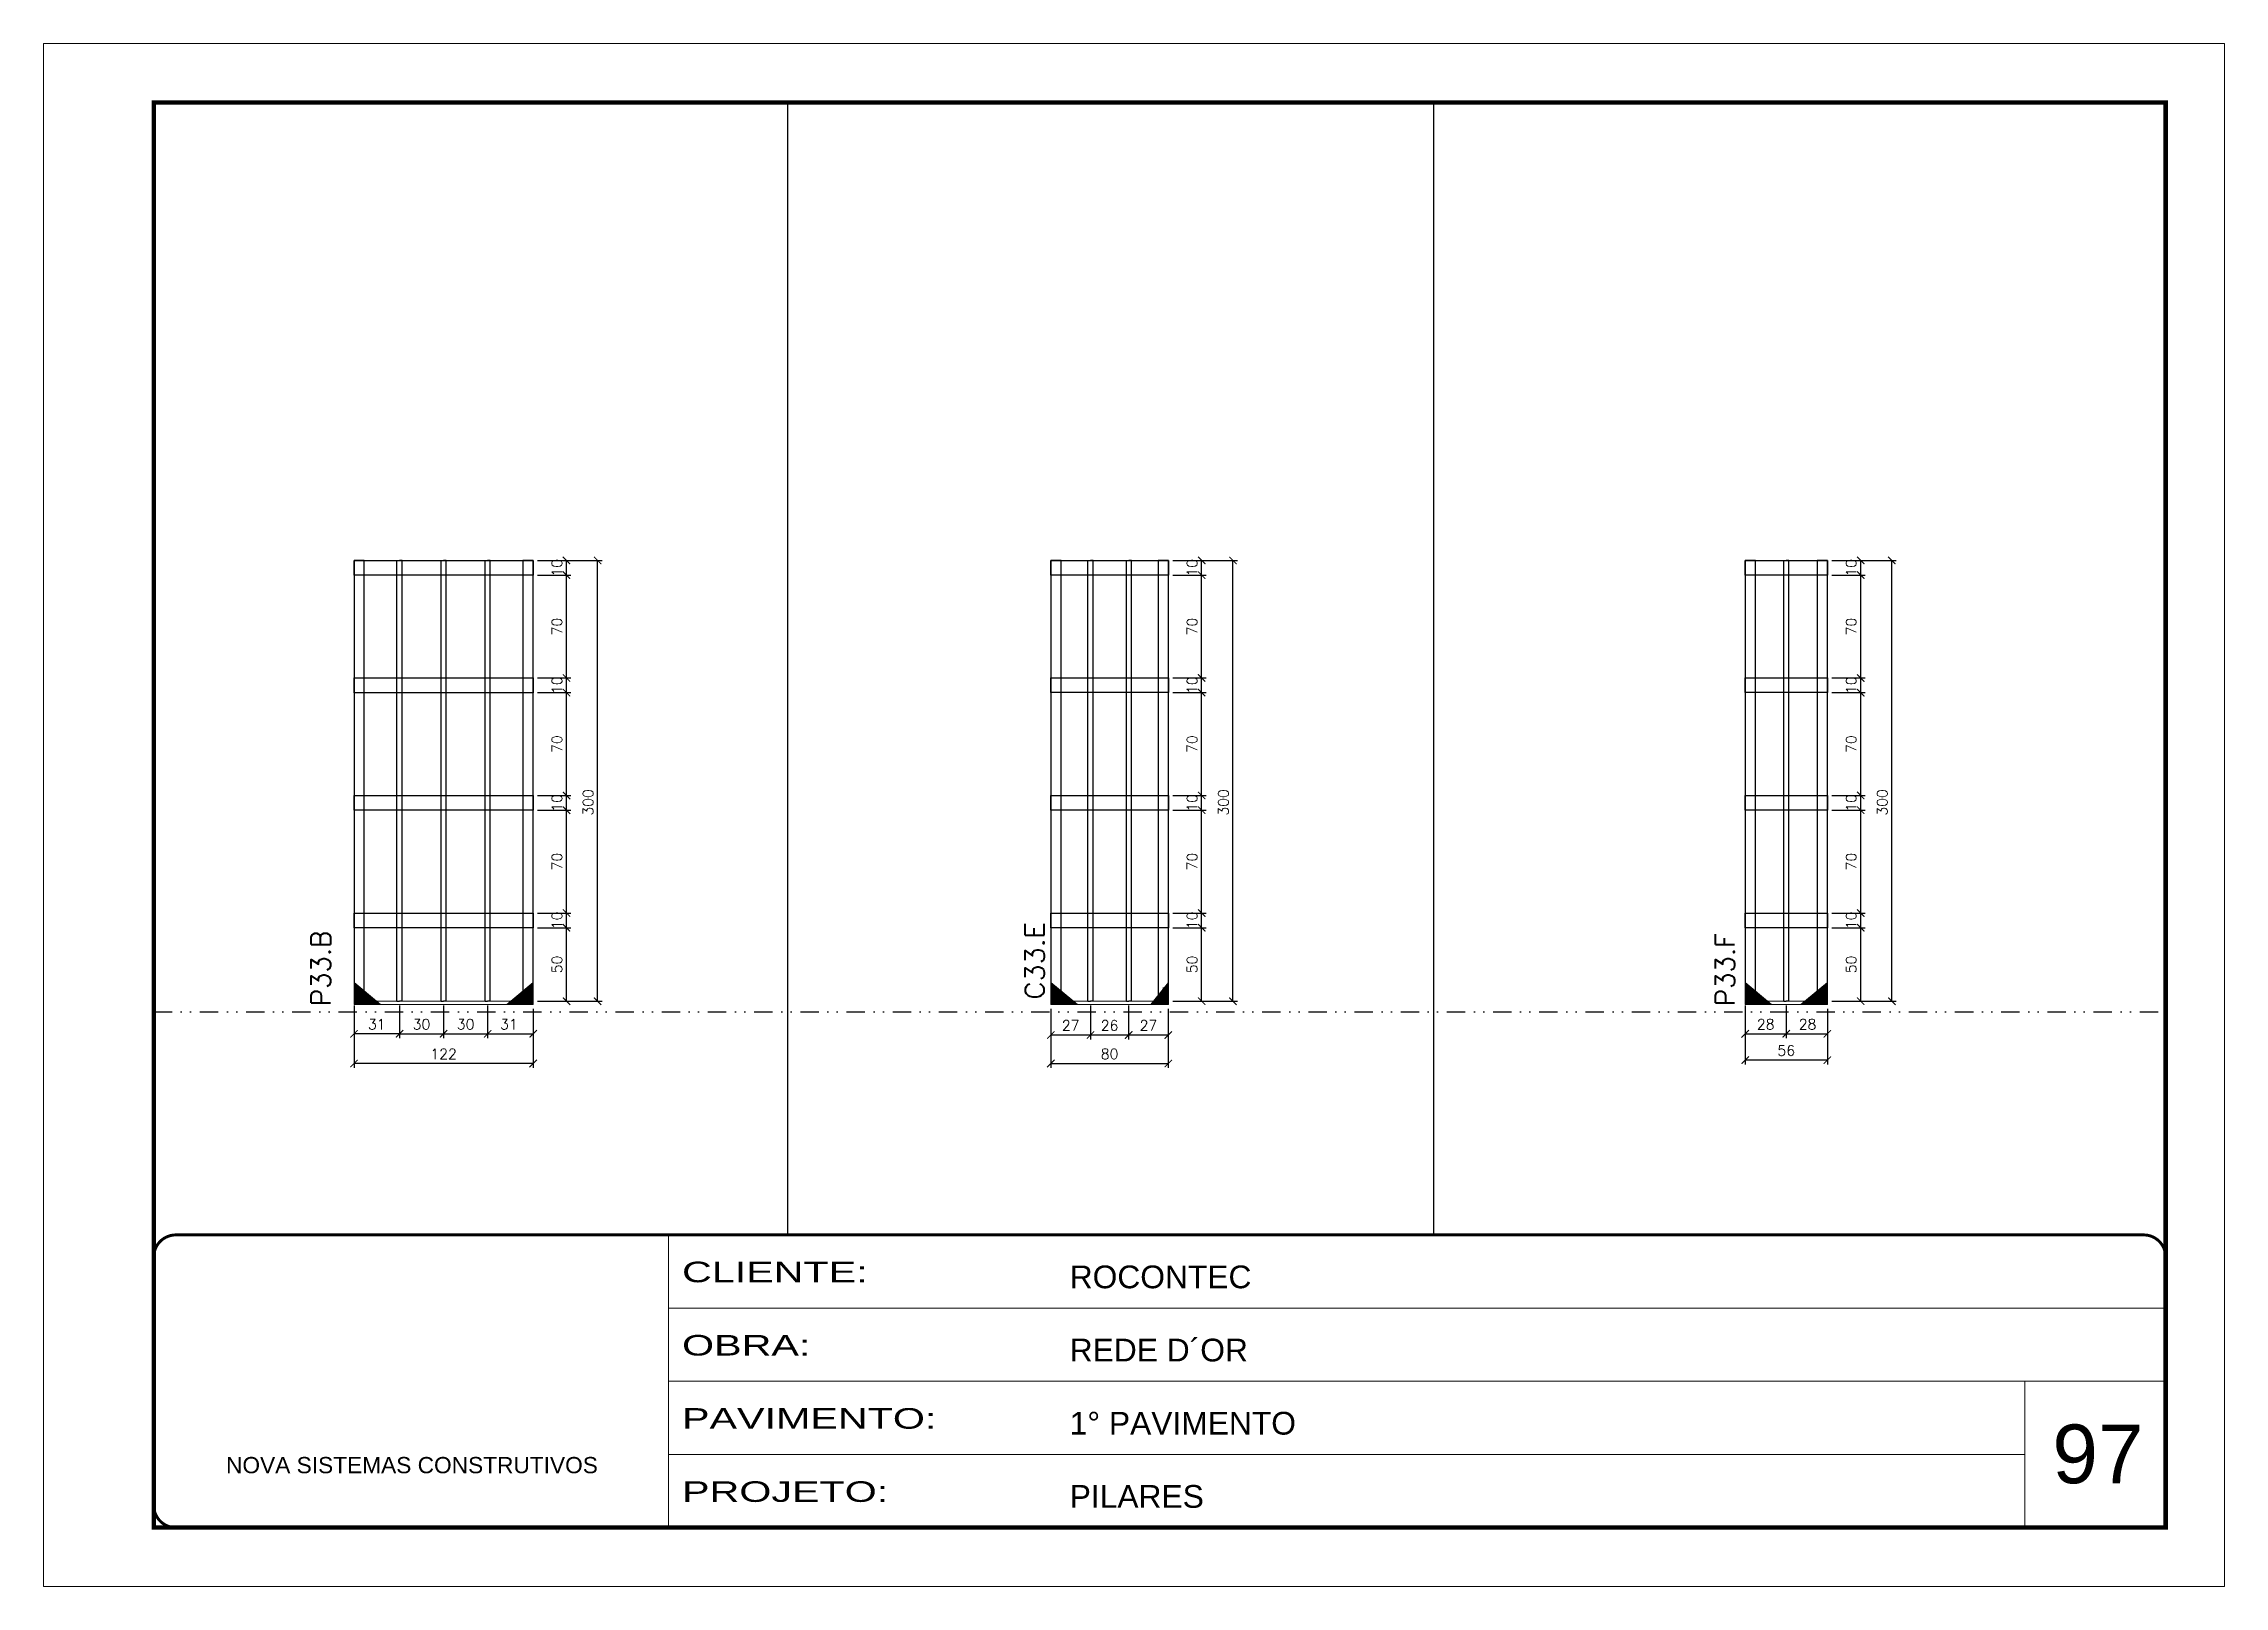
# Model space of a CAD drawing. Extents: x 2949 to 9203, y -16089 to 12527.
# Drawn here: x 2949 to 4434, y -16089 to -15039 of the extents above; entities that cross this region are included whole.
import ezdxf

# ---------------------------------------------------------------- set-up
doc = ezdxf.new("R2010")
doc.units = 0
for name, pattern in [('CONTINUO', [0]), ('DASHED', [0.75, 0.5, -0.25]), ('DIVIDE2', [0.625, 0.25, -0.125, 0, -0.125, 0, -0.125]), ('HIDDEN', [0.375, 0.25, -0.125])]:
    doc.linetypes.add(name, pattern=pattern)
for name, color, linetype, lineweight in [('CARIMBO', 255, 'Continuous', 9), ('Folhas', 255, 'Continuous', 9), ('Madeira', 126, 'Continuous', 18), ('Sarr 2.2x7', 40, 'Continuous', 9), ('SARRAFO DE PRESSAO', 251, 'DASHED', 9), ('Texto Seção', 7, 'Continuous', 15)]:
    doc.layers.add(name, color=color, linetype=linetype, lineweight=lineweight)
for name, color, linetype in [('COTA', 241, 'Continuous'), ('Nível', 160, 'Continuous'), ('SARR_2.2x10', 60, 'Continuous'), ('SARR_3.5x7', 81, 'Continuous'), ('SARR_7x7', 40, 'Continuous'), ('Texto Nível', 251, 'Continuous')]:
    doc.layers.add(name, color=color, linetype=linetype)
doc.styles.add('ARIAL', font='arial.ttf')
doc.styles.add('REGUA-120', font='ROMANS.shx', dxfattribs={"height": 15})
doc.styles.add('ROMANS', font='romans.shx')
doc.styles.add('Tecnologia', font='')
doc.styles.get('Tecnologia').set_extended_font_data('Forgotten Futurist')
doc.dimstyles.new('Cota Paínel', dxfattribs={"dimtxt": 7, "dimasz": 5, "dimexe": 3, "dimexo": 3, "dimgap": 3, "dimtad": 1, "dimdec": 1, "dimzin": 12, "dimdsep": 46, "dimtxsty": 'ROMANS', "dimblk": 'ARCHTICK', "dimcen": 0, "dimclrd": 4, "dimclre": 4, "dimclrt": 1, "dimadec": 1, "dimazin": 3, "dimtfac": 1, "dimtdec": 1, "dimtmove": 0, "dimatfit": 3, "dimldrblk": 'OBLIQUE', "dimfxl": 1, "dimtolj": 1, "dimtzin": 12, "dimarcsym": 0})

msp = doc.modelspace()

# ---------------------------------------------------------------- texts
at = {"layer": 'CARIMBO', "style": 'ARIAL'}
msp.add_text('97', height=40, dxfattribs=at).set_placement((4316.89, -16018.92))
at = {"layer": 'Texto Seção', "style": 'REGUA-120'}
for s, p in [('P33.B', (3144.29, -15694.1)), ('P33.F', (4100.51, -15694.1))]:
    msp.add_text(s, height=13, rotation=90, dxfattribs=at).set_placement(p)
at = {"layer": 'Texto Seção', "style": 'REGUA-120', "width": 1.05}
msp.add_text('C33.E', height=13, rotation=90, dxfattribs=at).set_placement((3630.46, -15689.69))

# ---------------------------------------------------------------- blocks, each defined once
blk = doc.blocks.new('9999999999')
at = {"color": 30, "linetype": 'CONTINUO'}
for p, q in [((98564.6, 34230.2), (98564.6, 34429.4)), ((98564.6, 34379.6), (99584, 34379.6)), ((98564.6, 34329.8), (99488, 34329.8)), ((99584, 34329.8), (99488, 34329.8)), ((99488, 34329.8), (99488, 34230.2)), ((98564.6, 34280), (99488, 34280))]:
    blk.add_line(p, q, dxfattribs=at)
at = {"color": 30, "linetype": 'CONTINUO', "const_width": 2}
blk.add_lwpolyline([(99584, 34230.2), (99584, 34414.4, 0.414214), (99569, 34429.4), (98229, 34429.4, 0.414214), (98214, 34414.4), (98214, 34245.2, 0.414214), (98229, 34230.2), (99584, 34230.2)], format="xyb", dxfattribs=at)
at = {"layer": 'Folhas'}
blk.add_lwpolyline([(98139, 34190.2), (99624, 34190.2), (99624, 35240.2), (98139, 35240.2)], close=True, dxfattribs=at)
at = {"layer": 'Folhas', "color": 30, "const_width": 3}
blk.add_lwpolyline([(98214, 34230.2), (99584, 34230.2), (99584, 35200.2), (98214, 35200.2)], close=True, dxfattribs=at)
at = {"color": 7, "linetype": 'Continuous', "ltscale": 5, "style": 'ARIAL'}
for s, height, p in [('ROCONTEC', 15.48, (98837.7, 34393.1)), ('REDE D´OR', 15.48, (98837.7, 34343.3)), ('1° PAVIMENTO', 15.483, (98837.7, 34293.5)), ('NOVA SISTEMAS CONSTRUTIVOS', 11.059, (98263.2, 34267.2)), ('PILARES', 15.48, (98837.7, 34243.7))]:
    blk.add_text(s, height=height, dxfattribs=at).set_placement(p)
at = {"layer": 'Folhas', "color": 7, "style": 'Tecnologia', "width": 1.5}
for s, p in [('CLIENTE:', (98573.7, 34397.2)), ('OBRA:', (98573.7, 34347.3)), ('PAVIMENTO:', (98573.7, 34297.5)), ('PROJETO:', (98573.7, 34247.7))]:
    blk.add_text(s, height=14, dxfattribs=at).set_placement(p)
blk = doc.blocks.new('_ArchTick')
at = {"color": 0, "linetype": 'ByBlock', "const_width": 0.15}
blk.add_lwpolyline([(-0.5, -0.5), (0.5, 0.5)], dxfattribs=at)
blk = doc.blocks.new('*D3384')
at = {"layer": 'COTA', "color": 4, "lineweight": -2, "transparency": 16777216}
for p, q in [((3160.4, -15709), (3160.4, -15736.2)), ((3282.4, -15709), (3282.4, -15736.2)), ((3282.4, -15733.2), (3160.4, -15733.2))]:
    blk.add_line(p, q, dxfattribs=at)
at = {"layer": 'Defpoints', "color": 0, "transparency": 16777216}
for p in [(3160.4, -15706), (3282.4, -15706), (3160.4, -15733.2)]:
    blk.add_point(p, dxfattribs=at)
at = {"layer": 'COTA', "color": 4, "lineweight": -2, "transparency": 16777216, "xscale": 5, "yscale": 5, "zscale": 5, "rotation": 180}
blk.add_blockref('_ArchTick', (3160.4, -15733.2), dxfattribs=at)
at = {"layer": 'COTA', "color": 4, "lineweight": -2, "transparency": 16777216, "xscale": 5, "yscale": 5, "zscale": 5}
blk.add_blockref('_ArchTick', (3282.4, -15733.2), dxfattribs=at)
at = {"layer": 'COTA', "color": 1, "transparency": 16777216, "insert": (3221.4, -15726.7), "char_height": 7, "attachment_point": 5, "style": 'ROMANS'}
blk.add_mtext('\\A1;122', dxfattribs=at)
blk = doc.blocks.new('_Oblique')
at = {"color": 0, "linetype": 'ByBlock', "lineweight": -2}
blk.add_line((-0.5, -0.5), (0.5, 0.5), dxfattribs=at)
blk = doc.blocks.new('*D3385')
at = {"layer": 'COTA', "color": 4, "lineweight": -2, "transparency": 16777216}
for p, q in [((3160.4, -15693.8), (3160.4, -15716)), ((3191.4, -15693.8), (3191.4, -15716)), ((3191.4, -15713), (3160.4, -15713))]:
    blk.add_line(p, q, dxfattribs=at)
at = {"layer": 'Defpoints', "color": 0, "transparency": 16777216}
for p in [(3160.4, -15690.8), (3191.4, -15690.8), (3160.4, -15713)]:
    blk.add_point(p, dxfattribs=at)
at = {"layer": 'COTA', "color": 4, "lineweight": -2, "transparency": 16777216, "xscale": 5, "yscale": 5, "zscale": 5, "rotation": 180}
blk.add_blockref('_ArchTick', (3160.4, -15713), dxfattribs=at)
at = {"layer": 'COTA', "color": 4, "lineweight": -2, "transparency": 16777216, "xscale": 5, "yscale": 5, "zscale": 5}
blk.add_blockref('_ArchTick', (3191.4, -15713), dxfattribs=at)
at = {"layer": 'COTA', "color": 1, "transparency": 16777216, "insert": (3175.9, -15706.5), "char_height": 7, "attachment_point": 5, "style": 'ROMANS'}
blk.add_mtext('\\A1;31', dxfattribs=at)
blk = doc.blocks.new('*D3386')
at = {"layer": 'COTA', "color": 4, "lineweight": -2, "transparency": 16777216}
for p, q in [((3251.4, -15693.8), (3251.4, -15716)), ((3282.4, -15696), (3282.4, -15716)), ((3251.4, -15713), (3282.4, -15713))]:
    blk.add_line(p, q, dxfattribs=at)
at = {"layer": 'Defpoints', "color": 0, "transparency": 16777216}
for p in [(3251.4, -15690.8), (3282.4, -15693), (3282.4, -15713)]:
    blk.add_point(p, dxfattribs=at)
at = {"layer": 'COTA', "color": 4, "lineweight": -2, "transparency": 16777216, "xscale": 5, "yscale": 5, "zscale": 5, "rotation": 180}
blk.add_blockref('_ArchTick', (3251.4, -15713), dxfattribs=at)
at = {"layer": 'COTA', "color": 4, "lineweight": -2, "transparency": 16777216, "xscale": 5, "yscale": 5, "zscale": 5}
blk.add_blockref('_ArchTick', (3282.4, -15713), dxfattribs=at)
at = {"layer": 'COTA', "color": 1, "transparency": 16777216, "insert": (3265.9, -15706.5), "char_height": 7, "attachment_point": 5, "style": 'ROMANS'}
blk.add_mtext('\\A1;31', dxfattribs=at)
blk = doc.blocks.new('*D3387')
at = {"layer": 'COTA', "color": 4, "lineweight": -2, "transparency": 16777216}
for p, q in [((3191.4, -15693.8), (3191.4, -15716)), ((3221.4, -15693.8), (3221.4, -15716)), ((3191.4, -15713), (3221.4, -15713))]:
    blk.add_line(p, q, dxfattribs=at)
at = {"layer": 'Defpoints', "color": 0, "transparency": 16777216}
for p in [(3191.4, -15690.8), (3221.4, -15690.8), (3221.4, -15713)]:
    blk.add_point(p, dxfattribs=at)
at = {"layer": 'COTA', "color": 4, "lineweight": -2, "transparency": 16777216, "xscale": 5, "yscale": 5, "zscale": 5, "rotation": 180}
blk.add_blockref('_ArchTick', (3191.4, -15713), dxfattribs=at)
at = {"layer": 'COTA', "color": 4, "lineweight": -2, "transparency": 16777216, "xscale": 5, "yscale": 5, "zscale": 5}
blk.add_blockref('_ArchTick', (3221.4, -15713), dxfattribs=at)
at = {"layer": 'COTA', "color": 1, "transparency": 16777216, "insert": (3206.4, -15706.5), "char_height": 7, "attachment_point": 5, "style": 'ROMANS'}
blk.add_mtext('\\A1;30', dxfattribs=at)
blk = doc.blocks.new('*D3388')
at = {"layer": 'COTA', "color": 4, "lineweight": -2, "transparency": 16777216}
for p, q in [((3285.4, -15640.8), (3308.1, -15640.8)), ((3305.1, -15690.8), (3305.1, -15640.8)), ((3285.4, -15690.8), (3308.1, -15690.8))]:
    blk.add_line(p, q, dxfattribs=at)
at = {"layer": 'Defpoints', "color": 0, "transparency": 16777216}
for p in [(3282.4, -15640.8), (3305.1, -15640.8), (3282.4, -15690.8)]:
    blk.add_point(p, dxfattribs=at)
at = {"layer": 'COTA', "color": 4, "lineweight": -2, "transparency": 16777216, "xscale": 5, "yscale": 5, "zscale": 5}
for p, rotation in [((3305.1, -15640.8), 90), ((3305.1, -15690.8), 270)]:
    blk.add_blockref('_ArchTick', p, dxfattribs=dict(at, rotation=rotation))
at = {"layer": 'COTA', "color": 1, "transparency": 16777216, "insert": (3298.6, -15665.8), "char_height": 7, "attachment_point": 5, "rotation": 90, "style": 'ROMANS'}
blk.add_mtext('\\A1;50', dxfattribs=at)
blk = doc.blocks.new('*D3389')
at = {"layer": 'COTA', "color": 4, "lineweight": -2, "transparency": 16777216}
for p, q in [((3221.4, -15693.8), (3221.4, -15716)), ((3251.4, -15693.8), (3251.4, -15716)), ((3221.4, -15713), (3251.4, -15713))]:
    blk.add_line(p, q, dxfattribs=at)
at = {"layer": 'Defpoints', "color": 0, "transparency": 16777216}
for p in [(3221.4, -15690.8), (3251.4, -15690.8), (3251.4, -15713)]:
    blk.add_point(p, dxfattribs=at)
at = {"layer": 'COTA', "color": 4, "lineweight": -2, "transparency": 16777216, "xscale": 5, "yscale": 5, "zscale": 5, "rotation": 180}
blk.add_blockref('_ArchTick', (3221.4, -15713), dxfattribs=at)
at = {"layer": 'COTA', "color": 4, "lineweight": -2, "transparency": 16777216, "xscale": 5, "yscale": 5, "zscale": 5}
blk.add_blockref('_ArchTick', (3251.4, -15713), dxfattribs=at)
at = {"layer": 'COTA', "color": 1, "transparency": 16777216, "insert": (3236.4, -15706.5), "char_height": 7, "attachment_point": 5, "style": 'ROMANS'}
blk.add_mtext('\\A1;30', dxfattribs=at)
blk = doc.blocks.new('*D3390')
at = {"layer": 'COTA', "color": 4, "lineweight": -2, "transparency": 16777216}
for p, q in [((3285.4, -15630.8), (3308.1, -15630.8)), ((3305.1, -15640.8), (3305.1, -15630.8)), ((3285.4, -15640.8), (3308.1, -15640.8))]:
    blk.add_line(p, q, dxfattribs=at)
at = {"layer": 'Defpoints', "color": 0, "transparency": 16777216}
for p in [(3282.4, -15630.8), (3305.1, -15630.8), (3282.4, -15640.8)]:
    blk.add_point(p, dxfattribs=at)
at = {"layer": 'COTA', "color": 4, "lineweight": -2, "transparency": 16777216, "xscale": 5, "yscale": 5, "zscale": 5}
for p, rotation in [((3305.1, -15630.8), 90), ((3305.1, -15640.8), 270)]:
    blk.add_blockref('_ArchTick', p, dxfattribs=dict(at, rotation=rotation))
at = {"layer": 'COTA', "color": 1, "transparency": 16777216, "insert": (3298.6, -15635.8), "char_height": 7, "attachment_point": 5, "rotation": 90, "style": 'ROMANS'}
blk.add_mtext('\\A1;10', dxfattribs=at)
blk = doc.blocks.new('*D3391')
at = {"layer": 'COTA', "color": 4, "lineweight": -2, "transparency": 16777216}
for p, q in [((3285.4, -15560.8), (3308.1, -15560.8)), ((3305.1, -15630.8), (3305.1, -15560.8)), ((3285.4, -15630.8), (3308.1, -15630.8))]:
    blk.add_line(p, q, dxfattribs=at)
at = {"layer": 'Defpoints', "color": 0, "transparency": 16777216}
for p in [(3282.4, -15560.8), (3305.1, -15560.8), (3282.4, -15630.8)]:
    blk.add_point(p, dxfattribs=at)
at = {"layer": 'COTA', "color": 4, "lineweight": -2, "transparency": 16777216, "xscale": 5, "yscale": 5, "zscale": 5}
for p, rotation in [((3305.1, -15560.8), 90), ((3305.1, -15630.8), 270)]:
    blk.add_blockref('_ArchTick', p, dxfattribs=dict(at, rotation=rotation))
at = {"layer": 'COTA', "color": 1, "transparency": 16777216, "insert": (3298.6, -15595.8), "char_height": 7, "attachment_point": 5, "rotation": 90, "style": 'ROMANS'}
blk.add_mtext('\\A1;70', dxfattribs=at)
blk = doc.blocks.new('*D3392')
at = {"layer": 'COTA', "color": 4, "lineweight": -2, "transparency": 16777216}
for p, q in [((3285.4, -15550.8), (3308.1, -15550.8)), ((3285.4, -15560.8), (3308.1, -15560.8)), ((3305.1, -15560.8), (3305.1, -15550.8))]:
    blk.add_line(p, q, dxfattribs=at)
at = {"layer": 'Defpoints', "color": 0, "transparency": 16777216}
for p in [(3282.4, -15550.8), (3282.4, -15560.8), (3305.1, -15550.8)]:
    blk.add_point(p, dxfattribs=at)
at = {"layer": 'COTA', "color": 4, "lineweight": -2, "transparency": 16777216, "xscale": 5, "yscale": 5, "zscale": 5}
for p, rotation in [((3305.1, -15550.8), 90), ((3305.1, -15560.8), 270)]:
    blk.add_blockref('_ArchTick', p, dxfattribs=dict(at, rotation=rotation))
at = {"layer": 'COTA', "color": 1, "transparency": 16777216, "insert": (3298.6, -15555.8), "char_height": 7, "attachment_point": 5, "rotation": 90, "style": 'ROMANS'}
blk.add_mtext('\\A1;10', dxfattribs=at)
blk = doc.blocks.new('*D3393')
at = {"layer": 'COTA', "color": 4, "lineweight": -2, "transparency": 16777216}
for p, q in [((3285.4, -15480.8), (3308.1, -15480.8)), ((3305.1, -15550.8), (3305.1, -15480.8)), ((3285.4, -15550.8), (3308.1, -15550.8))]:
    blk.add_line(p, q, dxfattribs=at)
at = {"layer": 'Defpoints', "color": 0, "transparency": 16777216}
for p in [(3282.4, -15480.8), (3305.1, -15480.8), (3282.4, -15550.8)]:
    blk.add_point(p, dxfattribs=at)
at = {"layer": 'COTA', "color": 4, "lineweight": -2, "transparency": 16777216, "xscale": 5, "yscale": 5, "zscale": 5}
for p, rotation in [((3305.1, -15480.8), 90), ((3305.1, -15550.8), 270)]:
    blk.add_blockref('_ArchTick', p, dxfattribs=dict(at, rotation=rotation))
at = {"layer": 'COTA', "color": 1, "transparency": 16777216, "insert": (3298.6, -15515.8), "char_height": 7, "attachment_point": 5, "rotation": 90, "style": 'ROMANS'}
blk.add_mtext('\\A1;70', dxfattribs=at)
blk = doc.blocks.new('*D3394')
at = {"layer": 'COTA', "color": 4, "lineweight": -2, "transparency": 16777216}
for p, q in [((3285.4, -15470.8), (3308.1, -15470.8)), ((3305.1, -15480.8), (3305.1, -15470.8)), ((3285.4, -15480.8), (3308.1, -15480.8))]:
    blk.add_line(p, q, dxfattribs=at)
at = {"layer": 'Defpoints', "color": 0, "transparency": 16777216}
for p in [(3282.4, -15470.8), (3305.1, -15470.8), (3282.4, -15480.8)]:
    blk.add_point(p, dxfattribs=at)
at = {"layer": 'COTA', "color": 4, "lineweight": -2, "transparency": 16777216, "xscale": 5, "yscale": 5, "zscale": 5}
for p, rotation in [((3305.1, -15470.8), 90), ((3305.1, -15480.8), 270)]:
    blk.add_blockref('_ArchTick', p, dxfattribs=dict(at, rotation=rotation))
at = {"layer": 'COTA', "color": 1, "transparency": 16777216, "insert": (3298.6, -15475.8), "char_height": 7, "attachment_point": 5, "rotation": 90, "style": 'ROMANS'}
blk.add_mtext('\\A1;10', dxfattribs=at)
blk = doc.blocks.new('*D3395')
at = {"layer": 'COTA', "color": 4, "lineweight": -2, "transparency": 16777216}
for p, q in [((3285.4, -15400.8), (3308.1, -15400.8)), ((3305.1, -15470.8), (3305.1, -15400.8)), ((3285.4, -15470.8), (3308.1, -15470.8))]:
    blk.add_line(p, q, dxfattribs=at)
at = {"layer": 'Defpoints', "color": 0, "transparency": 16777216}
for p in [(3282.4, -15400.8), (3305.1, -15400.8), (3282.4, -15470.8)]:
    blk.add_point(p, dxfattribs=at)
at = {"layer": 'COTA', "color": 4, "lineweight": -2, "transparency": 16777216, "xscale": 5, "yscale": 5, "zscale": 5}
for p, rotation in [((3305.1, -15400.8), 90), ((3305.1, -15470.8), 270)]:
    blk.add_blockref('_ArchTick', p, dxfattribs=dict(at, rotation=rotation))
at = {"layer": 'COTA', "color": 1, "transparency": 16777216, "insert": (3298.6, -15435.8), "char_height": 7, "attachment_point": 5, "rotation": 90, "style": 'ROMANS'}
blk.add_mtext('\\A1;70', dxfattribs=at)
blk = doc.blocks.new('*D3396')
at = {"layer": 'COTA', "color": 4, "lineweight": -2, "transparency": 16777216}
for p, q in [((3285.4, -15390.8), (3329.3, -15390.8)), ((3326.3, -15690.8), (3326.3, -15390.8)), ((3285.4, -15690.8), (3329.3, -15690.8))]:
    blk.add_line(p, q, dxfattribs=at)
at = {"layer": 'Defpoints', "color": 0, "transparency": 16777216}
for p in [(3282.4, -15390.8), (3326.3, -15390.8), (3282.4, -15690.8)]:
    blk.add_point(p, dxfattribs=at)
at = {"layer": 'COTA', "color": 4, "lineweight": -2, "transparency": 16777216, "xscale": 5, "yscale": 5, "zscale": 5}
for p, rotation in [((3326.3, -15390.8), 90), ((3326.3, -15690.8), 270)]:
    blk.add_blockref('_ArchTick', p, dxfattribs=dict(at, rotation=rotation))
at = {"layer": 'COTA', "color": 1, "transparency": 16777216, "insert": (3319.8, -15555.5), "char_height": 7, "attachment_point": 5, "rotation": 90, "style": 'ROMANS'}
blk.add_mtext('\\A1;300', dxfattribs=at)
blk = doc.blocks.new('*D3397')
at = {"layer": 'COTA', "color": 4, "lineweight": -2, "transparency": 16777216}
for p, q in [((3285.4, -15390.8), (3308.1, -15390.8)), ((3305.1, -15400.8), (3305.1, -15390.8)), ((3285.4, -15400.8), (3308.1, -15400.8))]:
    blk.add_line(p, q, dxfattribs=at)
at = {"layer": 'Defpoints', "color": 0, "transparency": 16777216}
for p in [(3282.4, -15390.8), (3305.1, -15390.8), (3282.4, -15400.8)]:
    blk.add_point(p, dxfattribs=at)
at = {"layer": 'COTA', "color": 4, "lineweight": -2, "transparency": 16777216, "xscale": 5, "yscale": 5, "zscale": 5}
for p, rotation in [((3305.1, -15390.8), 90), ((3305.1, -15400.8), 270)]:
    blk.add_blockref('_ArchTick', p, dxfattribs=dict(at, rotation=rotation))
at = {"layer": 'COTA', "color": 1, "transparency": 16777216, "insert": (3298.6, -15395.8), "char_height": 7, "attachment_point": 5, "rotation": 90, "style": 'ROMANS'}
blk.add_mtext('\\A1;10', dxfattribs=at)
blk = doc.blocks.new('*D3398')
at = {"layer": 'COTA', "color": 4, "lineweight": -2, "transparency": 16777216}
for p, q in [((3634.9, -15696), (3634.9, -15716.8)), ((3661.9, -15693.8), (3661.9, -15716.8)), ((3634.9, -15713.8), (3661.9, -15713.8))]:
    blk.add_line(p, q, dxfattribs=at)
at = {"layer": 'Defpoints', "color": 0, "transparency": 16777216}
for p in [(3634.9, -15693), (3661.9, -15690.8), (3661.9, -15713.8)]:
    blk.add_point(p, dxfattribs=at)
at = {"layer": 'COTA', "color": 4, "lineweight": -2, "transparency": 16777216, "xscale": 5, "yscale": 5, "zscale": 5, "rotation": 180}
blk.add_blockref('_ArchTick', (3634.9, -15713.8), dxfattribs=at)
at = {"layer": 'COTA', "color": 4, "lineweight": -2, "transparency": 16777216, "xscale": 5, "yscale": 5, "zscale": 5}
blk.add_blockref('_ArchTick', (3661.9, -15713.8), dxfattribs=at)
at = {"layer": 'COTA', "color": 1, "transparency": 16777216, "insert": (3648.4, -15707.3), "char_height": 7, "attachment_point": 5, "style": 'ROMANS'}
blk.add_mtext('\\A1;27', dxfattribs=at)
blk = doc.blocks.new('*D3399')
at = {"layer": 'COTA', "color": 4, "lineweight": -2, "transparency": 16777216}
for p, q in [((3661.9, -15693.8), (3661.9, -15716.8)), ((3687.9, -15693.8), (3687.9, -15716.8)), ((3661.9, -15713.8), (3687.9, -15713.8))]:
    blk.add_line(p, q, dxfattribs=at)
at = {"layer": 'Defpoints', "color": 0, "transparency": 16777216}
for p in [(3661.9, -15690.8), (3687.9, -15690.8), (3687.9, -15713.8)]:
    blk.add_point(p, dxfattribs=at)
at = {"layer": 'COTA', "color": 4, "lineweight": -2, "transparency": 16777216, "xscale": 5, "yscale": 5, "zscale": 5, "rotation": 180}
blk.add_blockref('_ArchTick', (3661.9, -15713.8), dxfattribs=at)
at = {"layer": 'COTA', "color": 4, "lineweight": -2, "transparency": 16777216, "xscale": 5, "yscale": 5, "zscale": 5}
blk.add_blockref('_ArchTick', (3687.9, -15713.8), dxfattribs=at)
at = {"layer": 'COTA', "color": 1, "transparency": 16777216, "insert": (3674.9, -15707.3), "char_height": 7, "attachment_point": 5, "style": 'ROMANS'}
blk.add_mtext('\\A1;26', dxfattribs=at)
blk = doc.blocks.new('*D3400')
at = {"layer": 'COTA', "color": 4, "lineweight": -2, "transparency": 16777216}
for p, q in [((3687.9, -15693.8), (3687.9, -15716.8)), ((3714.9, -15696), (3714.9, -15716.8)), ((3687.9, -15713.8), (3714.9, -15713.8))]:
    blk.add_line(p, q, dxfattribs=at)
at = {"layer": 'Defpoints', "color": 0, "transparency": 16777216}
for p in [(3687.9, -15690.8), (3714.9, -15693), (3714.9, -15713.8)]:
    blk.add_point(p, dxfattribs=at)
at = {"layer": 'COTA', "color": 4, "lineweight": -2, "transparency": 16777216, "xscale": 5, "yscale": 5, "zscale": 5, "rotation": 180}
blk.add_blockref('_ArchTick', (3687.9, -15713.8), dxfattribs=at)
at = {"layer": 'COTA', "color": 4, "lineweight": -2, "transparency": 16777216, "xscale": 5, "yscale": 5, "zscale": 5}
blk.add_blockref('_ArchTick', (3714.9, -15713.8), dxfattribs=at)
at = {"layer": 'COTA', "color": 1, "transparency": 16777216, "insert": (3701.4, -15707.3), "char_height": 7, "attachment_point": 5, "style": 'ROMANS'}
blk.add_mtext('\\A1;27', dxfattribs=at)
blk = doc.blocks.new('*D3401')
at = {"layer": 'COTA', "color": 4, "lineweight": -2, "transparency": 16777216}
for p, q in [((3634.9, -15696), (3634.9, -15736.2)), ((3714.9, -15696), (3714.9, -15736.2)), ((3634.9, -15733.2), (3714.9, -15733.2))]:
    blk.add_line(p, q, dxfattribs=at)
at = {"layer": 'Defpoints', "color": 0, "transparency": 16777216}
for p in [(3634.9, -15693), (3714.9, -15693), (3714.9, -15733.2)]:
    blk.add_point(p, dxfattribs=at)
at = {"layer": 'COTA', "color": 4, "lineweight": -2, "transparency": 16777216, "xscale": 5, "yscale": 5, "zscale": 5, "rotation": 180}
blk.add_blockref('_ArchTick', (3634.9, -15733.2), dxfattribs=at)
at = {"layer": 'COTA', "color": 4, "lineweight": -2, "transparency": 16777216, "xscale": 5, "yscale": 5, "zscale": 5}
blk.add_blockref('_ArchTick', (3714.9, -15733.2), dxfattribs=at)
at = {"layer": 'COTA', "color": 1, "transparency": 16777216, "insert": (3674.9, -15726.7), "char_height": 7, "attachment_point": 5, "style": 'ROMANS'}
blk.add_mtext('\\A1;80', dxfattribs=at)
blk = doc.blocks.new('*D3402')
at = {"layer": 'COTA', "color": 4, "lineweight": -2, "transparency": 16777216}
for p, q in [((3717.9, -15640.8), (3740.6, -15640.8)), ((3737.6, -15690.8), (3737.6, -15640.8)), ((3717.9, -15690.8), (3740.6, -15690.8))]:
    blk.add_line(p, q, dxfattribs=at)
at = {"layer": 'Defpoints', "color": 0, "transparency": 16777216}
for p in [(3714.9, -15640.8), (3737.6, -15640.8), (3714.9, -15690.8)]:
    blk.add_point(p, dxfattribs=at)
at = {"layer": 'COTA', "color": 4, "lineweight": -2, "transparency": 16777216, "xscale": 5, "yscale": 5, "zscale": 5}
for p, rotation in [((3737.6, -15640.8), 90), ((3737.6, -15690.8), 270)]:
    blk.add_blockref('_ArchTick', p, dxfattribs=dict(at, rotation=rotation))
at = {"layer": 'COTA', "color": 1, "transparency": 16777216, "insert": (3731.1, -15665.8), "char_height": 7, "attachment_point": 5, "rotation": 90, "style": 'ROMANS'}
blk.add_mtext('\\A1;50', dxfattribs=at)
blk = doc.blocks.new('*D3403')
at = {"layer": 'COTA', "color": 4, "lineweight": -2, "transparency": 16777216}
for p, q in [((3717.9, -15630.8), (3740.6, -15630.8)), ((3737.6, -15640.8), (3737.6, -15630.8)), ((3717.9, -15640.8), (3740.6, -15640.8))]:
    blk.add_line(p, q, dxfattribs=at)
at = {"layer": 'Defpoints', "color": 0, "transparency": 16777216}
for p in [(3714.9, -15630.8), (3737.6, -15630.8), (3714.9, -15640.8)]:
    blk.add_point(p, dxfattribs=at)
at = {"layer": 'COTA', "color": 4, "lineweight": -2, "transparency": 16777216, "xscale": 5, "yscale": 5, "zscale": 5}
for p, rotation in [((3737.6, -15630.8), 90), ((3737.6, -15640.8), 270)]:
    blk.add_blockref('_ArchTick', p, dxfattribs=dict(at, rotation=rotation))
at = {"layer": 'COTA', "color": 1, "transparency": 16777216, "insert": (3731.1, -15635.8), "char_height": 7, "attachment_point": 5, "rotation": 90, "style": 'ROMANS'}
blk.add_mtext('\\A1;10', dxfattribs=at)
blk = doc.blocks.new('*D3404')
at = {"layer": 'COTA', "color": 4, "lineweight": -2, "transparency": 16777216}
for p, q in [((3717.9, -15560.8), (3740.6, -15560.8)), ((3737.6, -15630.8), (3737.6, -15560.8)), ((3717.9, -15630.8), (3740.6, -15630.8))]:
    blk.add_line(p, q, dxfattribs=at)
at = {"layer": 'Defpoints', "color": 0, "transparency": 16777216}
for p in [(3714.9, -15560.8), (3737.6, -15560.8), (3714.9, -15630.8)]:
    blk.add_point(p, dxfattribs=at)
at = {"layer": 'COTA', "color": 4, "lineweight": -2, "transparency": 16777216, "xscale": 5, "yscale": 5, "zscale": 5}
for p, rotation in [((3737.6, -15560.8), 90), ((3737.6, -15630.8), 270)]:
    blk.add_blockref('_ArchTick', p, dxfattribs=dict(at, rotation=rotation))
at = {"layer": 'COTA', "color": 1, "transparency": 16777216, "insert": (3731.1, -15595.8), "char_height": 7, "attachment_point": 5, "rotation": 90, "style": 'ROMANS'}
blk.add_mtext('\\A1;70', dxfattribs=at)
blk = doc.blocks.new('*D3405')
at = {"layer": 'COTA', "color": 4, "lineweight": -2, "transparency": 16777216}
for p, q in [((3717.9, -15550.8), (3740.6, -15550.8)), ((3717.9, -15560.8), (3740.6, -15560.8)), ((3737.6, -15560.8), (3737.6, -15550.8))]:
    blk.add_line(p, q, dxfattribs=at)
at = {"layer": 'Defpoints', "color": 0, "transparency": 16777216}
for p in [(3714.9, -15550.8), (3714.9, -15560.8), (3737.6, -15550.8)]:
    blk.add_point(p, dxfattribs=at)
at = {"layer": 'COTA', "color": 4, "lineweight": -2, "transparency": 16777216, "xscale": 5, "yscale": 5, "zscale": 5}
for p, rotation in [((3737.6, -15550.8), 90), ((3737.6, -15560.8), 270)]:
    blk.add_blockref('_ArchTick', p, dxfattribs=dict(at, rotation=rotation))
at = {"layer": 'COTA', "color": 1, "transparency": 16777216, "insert": (3731.1, -15555.8), "char_height": 7, "attachment_point": 5, "rotation": 90, "style": 'ROMANS'}
blk.add_mtext('\\A1;10', dxfattribs=at)
blk = doc.blocks.new('*D3406')
at = {"layer": 'COTA', "color": 4, "lineweight": -2, "transparency": 16777216}
for p, q in [((3717.9, -15480.8), (3740.6, -15480.8)), ((3737.6, -15550.8), (3737.6, -15480.8)), ((3717.9, -15550.8), (3740.6, -15550.8))]:
    blk.add_line(p, q, dxfattribs=at)
at = {"layer": 'Defpoints', "color": 0, "transparency": 16777216}
for p in [(3714.9, -15480.8), (3737.6, -15480.8), (3714.9, -15550.8)]:
    blk.add_point(p, dxfattribs=at)
at = {"layer": 'COTA', "color": 4, "lineweight": -2, "transparency": 16777216, "xscale": 5, "yscale": 5, "zscale": 5}
for p, rotation in [((3737.6, -15480.8), 90), ((3737.6, -15550.8), 270)]:
    blk.add_blockref('_ArchTick', p, dxfattribs=dict(at, rotation=rotation))
at = {"layer": 'COTA', "color": 1, "transparency": 16777216, "insert": (3731.1, -15515.8), "char_height": 7, "attachment_point": 5, "rotation": 90, "style": 'ROMANS'}
blk.add_mtext('\\A1;70', dxfattribs=at)
blk = doc.blocks.new('*D3407')
at = {"layer": 'COTA', "color": 4, "lineweight": -2, "transparency": 16777216}
for p, q in [((3717.9, -15470.8), (3740.6, -15470.8)), ((3737.6, -15480.8), (3737.6, -15470.8)), ((3717.9, -15480.8), (3740.6, -15480.8))]:
    blk.add_line(p, q, dxfattribs=at)
at = {"layer": 'Defpoints', "color": 0, "transparency": 16777216}
for p in [(3714.9, -15470.8), (3737.6, -15470.8), (3714.9, -15480.8)]:
    blk.add_point(p, dxfattribs=at)
at = {"layer": 'COTA', "color": 4, "lineweight": -2, "transparency": 16777216, "xscale": 5, "yscale": 5, "zscale": 5}
for p, rotation in [((3737.6, -15470.8), 90), ((3737.6, -15480.8), 270)]:
    blk.add_blockref('_ArchTick', p, dxfattribs=dict(at, rotation=rotation))
at = {"layer": 'COTA', "color": 1, "transparency": 16777216, "insert": (3731.1, -15475.8), "char_height": 7, "attachment_point": 5, "rotation": 90, "style": 'ROMANS'}
blk.add_mtext('\\A1;10', dxfattribs=at)
blk = doc.blocks.new('*D3408')
at = {"layer": 'COTA', "color": 4, "lineweight": -2, "transparency": 16777216}
for p, q in [((3717.9, -15400.8), (3740.6, -15400.8)), ((3737.6, -15470.8), (3737.6, -15400.8)), ((3717.9, -15470.8), (3740.6, -15470.8))]:
    blk.add_line(p, q, dxfattribs=at)
at = {"layer": 'Defpoints', "color": 0, "transparency": 16777216}
for p in [(3714.9, -15400.8), (3737.6, -15400.8), (3714.9, -15470.8)]:
    blk.add_point(p, dxfattribs=at)
at = {"layer": 'COTA', "color": 4, "lineweight": -2, "transparency": 16777216, "xscale": 5, "yscale": 5, "zscale": 5}
for p, rotation in [((3737.6, -15400.8), 90), ((3737.6, -15470.8), 270)]:
    blk.add_blockref('_ArchTick', p, dxfattribs=dict(at, rotation=rotation))
at = {"layer": 'COTA', "color": 1, "transparency": 16777216, "insert": (3731.1, -15435.8), "char_height": 7, "attachment_point": 5, "rotation": 90, "style": 'ROMANS'}
blk.add_mtext('\\A1;70', dxfattribs=at)
blk = doc.blocks.new('*D3409')
at = {"layer": 'COTA', "color": 4, "lineweight": -2, "transparency": 16777216}
for p, q in [((3717.9, -15390.8), (3761.9, -15390.8)), ((3758.9, -15690.8), (3758.9, -15390.8)), ((3717.9, -15690.8), (3761.9, -15690.8))]:
    blk.add_line(p, q, dxfattribs=at)
at = {"layer": 'Defpoints', "color": 0, "transparency": 16777216}
for p in [(3714.9, -15390.8), (3758.9, -15390.8), (3714.9, -15690.8)]:
    blk.add_point(p, dxfattribs=at)
at = {"layer": 'COTA', "color": 4, "lineweight": -2, "transparency": 16777216, "xscale": 5, "yscale": 5, "zscale": 5}
for p, rotation in [((3758.9, -15390.8), 90), ((3758.9, -15690.8), 270)]:
    blk.add_blockref('_ArchTick', p, dxfattribs=dict(at, rotation=rotation))
at = {"layer": 'COTA', "color": 1, "transparency": 16777216, "insert": (3752.4, -15555.5), "char_height": 7, "attachment_point": 5, "rotation": 90, "style": 'ROMANS'}
blk.add_mtext('\\A1;300', dxfattribs=at)
blk = doc.blocks.new('*D3410')
at = {"layer": 'COTA', "color": 4, "lineweight": -2, "transparency": 16777216}
for p, q in [((3717.9, -15390.8), (3740.6, -15390.8)), ((3737.6, -15400.8), (3737.6, -15390.8)), ((3717.9, -15400.8), (3740.6, -15400.8))]:
    blk.add_line(p, q, dxfattribs=at)
at = {"layer": 'Defpoints', "color": 0, "transparency": 16777216}
for p in [(3714.9, -15390.8), (3737.6, -15390.8), (3714.9, -15400.8)]:
    blk.add_point(p, dxfattribs=at)
at = {"layer": 'COTA', "color": 4, "lineweight": -2, "transparency": 16777216, "xscale": 5, "yscale": 5, "zscale": 5}
for p, rotation in [((3737.6, -15390.8), 90), ((3737.6, -15400.8), 270)]:
    blk.add_blockref('_ArchTick', p, dxfattribs=dict(at, rotation=rotation))
at = {"layer": 'COTA', "color": 1, "transparency": 16777216, "insert": (3731.1, -15395.8), "char_height": 7, "attachment_point": 5, "rotation": 90, "style": 'ROMANS'}
blk.add_mtext('\\A1;10', dxfattribs=at)
blk = doc.blocks.new('*D3411')
at = {"layer": 'COTA', "color": 4, "lineweight": -2, "transparency": 16777216}
for p, q in [((4107.7, -15709), (4107.7, -15733.9)), ((4163.7, -15709), (4163.7, -15733.9)), ((4163.7, -15730.9), (4107.7, -15730.9))]:
    blk.add_line(p, q, dxfattribs=at)
at = {"layer": 'Defpoints', "color": 0, "transparency": 16777216}
for p in [(4107.7, -15706), (4163.7, -15706), (4107.7, -15730.9)]:
    blk.add_point(p, dxfattribs=at)
at = {"layer": 'COTA', "color": 4, "lineweight": -2, "transparency": 16777216, "xscale": 5, "yscale": 5, "zscale": 5, "rotation": 180}
blk.add_blockref('_ArchTick', (4107.7, -15730.9), dxfattribs=at)
at = {"layer": 'COTA', "color": 4, "lineweight": -2, "transparency": 16777216, "xscale": 5, "yscale": 5, "zscale": 5}
blk.add_blockref('_ArchTick', (4163.7, -15730.9), dxfattribs=at)
at = {"layer": 'COTA', "color": 1, "transparency": 16777216, "insert": (4135.7, -15724.4), "char_height": 7, "attachment_point": 5, "style": 'ROMANS'}
blk.add_mtext('\\A1;56', dxfattribs=at)
blk = doc.blocks.new('*D3412')
at = {"layer": 'COTA', "color": 4, "lineweight": -2, "transparency": 16777216}
for p, q in [((4135.7, -15693.8), (4135.7, -15716)), ((4163.7, -15696), (4163.7, -15716)), ((4135.7, -15713), (4163.7, -15713))]:
    blk.add_line(p, q, dxfattribs=at)
at = {"layer": 'Defpoints', "color": 0, "transparency": 16777216}
for p in [(4135.7, -15690.8), (4163.7, -15693), (4163.7, -15713)]:
    blk.add_point(p, dxfattribs=at)
at = {"layer": 'COTA', "color": 4, "lineweight": -2, "transparency": 16777216, "xscale": 5, "yscale": 5, "zscale": 5, "rotation": 180}
blk.add_blockref('_ArchTick', (4135.7, -15713), dxfattribs=at)
at = {"layer": 'COTA', "color": 4, "lineweight": -2, "transparency": 16777216, "xscale": 5, "yscale": 5, "zscale": 5}
blk.add_blockref('_ArchTick', (4163.7, -15713), dxfattribs=at)
at = {"layer": 'COTA', "color": 1, "transparency": 16777216, "insert": (4150.2, -15706.5), "char_height": 7, "attachment_point": 5, "style": 'ROMANS'}
blk.add_mtext('\\A1;28', dxfattribs=at)
blk = doc.blocks.new('*D3413')
at = {"layer": 'COTA', "color": 4, "lineweight": -2, "transparency": 16777216}
for p, q in [((4107.7, -15693.8), (4107.7, -15716)), ((4135.7, -15693.8), (4135.7, -15716)), ((4107.7, -15713), (4135.7, -15713))]:
    blk.add_line(p, q, dxfattribs=at)
at = {"layer": 'Defpoints', "color": 0, "transparency": 16777216}
for p in [(4107.7, -15690.8), (4135.7, -15690.8), (4135.7, -15713)]:
    blk.add_point(p, dxfattribs=at)
at = {"layer": 'COTA', "color": 4, "lineweight": -2, "transparency": 16777216, "xscale": 5, "yscale": 5, "zscale": 5, "rotation": 180}
blk.add_blockref('_ArchTick', (4107.7, -15713), dxfattribs=at)
at = {"layer": 'COTA', "color": 4, "lineweight": -2, "transparency": 16777216, "xscale": 5, "yscale": 5, "zscale": 5}
blk.add_blockref('_ArchTick', (4135.7, -15713), dxfattribs=at)
at = {"layer": 'COTA', "color": 1, "transparency": 16777216, "insert": (4121.7, -15706.5), "char_height": 7, "attachment_point": 5, "style": 'ROMANS'}
blk.add_mtext('\\A1;28', dxfattribs=at)
blk = doc.blocks.new('*D3414')
at = {"layer": 'COTA', "color": 4, "lineweight": -2, "transparency": 16777216}
for p, q in [((4166.7, -15640.8), (4189.4, -15640.8)), ((4186.4, -15690.8), (4186.4, -15640.8)), ((4166.7, -15690.8), (4189.4, -15690.8))]:
    blk.add_line(p, q, dxfattribs=at)
at = {"layer": 'Defpoints', "color": 0, "transparency": 16777216}
for p in [(4163.7, -15640.8), (4186.4, -15640.8), (4163.7, -15690.8)]:
    blk.add_point(p, dxfattribs=at)
at = {"layer": 'COTA', "color": 4, "lineweight": -2, "transparency": 16777216, "xscale": 5, "yscale": 5, "zscale": 5}
for p, rotation in [((4186.4, -15640.8), 90), ((4186.4, -15690.8), 270)]:
    blk.add_blockref('_ArchTick', p, dxfattribs=dict(at, rotation=rotation))
at = {"layer": 'COTA', "color": 1, "transparency": 16777216, "insert": (4179.9, -15665.8), "char_height": 7, "attachment_point": 5, "rotation": 90, "style": 'ROMANS'}
blk.add_mtext('\\A1;50', dxfattribs=at)
blk = doc.blocks.new('*D3415')
at = {"layer": 'COTA', "color": 4, "lineweight": -2, "transparency": 16777216}
for p, q in [((4166.7, -15630.8), (4189.4, -15630.8)), ((4186.4, -15640.8), (4186.4, -15630.8)), ((4166.7, -15640.8), (4189.4, -15640.8))]:
    blk.add_line(p, q, dxfattribs=at)
at = {"layer": 'Defpoints', "color": 0, "transparency": 16777216}
for p in [(4163.7, -15630.8), (4186.4, -15630.8), (4163.7, -15640.8)]:
    blk.add_point(p, dxfattribs=at)
at = {"layer": 'COTA', "color": 4, "lineweight": -2, "transparency": 16777216, "xscale": 5, "yscale": 5, "zscale": 5}
for p, rotation in [((4186.4, -15630.8), 90), ((4186.4, -15640.8), 270)]:
    blk.add_blockref('_ArchTick', p, dxfattribs=dict(at, rotation=rotation))
at = {"layer": 'COTA', "color": 1, "transparency": 16777216, "insert": (4179.9, -15635.8), "char_height": 7, "attachment_point": 5, "rotation": 90, "style": 'ROMANS'}
blk.add_mtext('\\A1;10', dxfattribs=at)
blk = doc.blocks.new('*D3416')
at = {"layer": 'COTA', "color": 4, "lineweight": -2, "transparency": 16777216}
for p, q in [((4166.7, -15560.8), (4189.4, -15560.8)), ((4186.4, -15630.8), (4186.4, -15560.8)), ((4166.7, -15630.8), (4189.4, -15630.8))]:
    blk.add_line(p, q, dxfattribs=at)
at = {"layer": 'Defpoints', "color": 0, "transparency": 16777216}
for p in [(4163.7, -15560.8), (4186.4, -15560.8), (4163.7, -15630.8)]:
    blk.add_point(p, dxfattribs=at)
at = {"layer": 'COTA', "color": 4, "lineweight": -2, "transparency": 16777216, "xscale": 5, "yscale": 5, "zscale": 5}
for p, rotation in [((4186.4, -15560.8), 90), ((4186.4, -15630.8), 270)]:
    blk.add_blockref('_ArchTick', p, dxfattribs=dict(at, rotation=rotation))
at = {"layer": 'COTA', "color": 1, "transparency": 16777216, "insert": (4179.9, -15595.8), "char_height": 7, "attachment_point": 5, "rotation": 90, "style": 'ROMANS'}
blk.add_mtext('\\A1;70', dxfattribs=at)
blk = doc.blocks.new('*D3417')
at = {"layer": 'COTA', "color": 4, "lineweight": -2, "transparency": 16777216}
for p, q in [((4166.7, -15550.8), (4189.4, -15550.8)), ((4166.7, -15560.8), (4189.4, -15560.8)), ((4186.4, -15560.8), (4186.4, -15550.8))]:
    blk.add_line(p, q, dxfattribs=at)
at = {"layer": 'Defpoints', "color": 0, "transparency": 16777216}
for p in [(4163.7, -15550.8), (4163.7, -15560.8), (4186.4, -15550.8)]:
    blk.add_point(p, dxfattribs=at)
at = {"layer": 'COTA', "color": 4, "lineweight": -2, "transparency": 16777216, "xscale": 5, "yscale": 5, "zscale": 5}
for p, rotation in [((4186.4, -15550.8), 90), ((4186.4, -15560.8), 270)]:
    blk.add_blockref('_ArchTick', p, dxfattribs=dict(at, rotation=rotation))
at = {"layer": 'COTA', "color": 1, "transparency": 16777216, "insert": (4179.9, -15555.8), "char_height": 7, "attachment_point": 5, "rotation": 90, "style": 'ROMANS'}
blk.add_mtext('\\A1;10', dxfattribs=at)
blk = doc.blocks.new('*D3418')
at = {"layer": 'COTA', "color": 4, "lineweight": -2, "transparency": 16777216}
for p, q in [((4166.7, -15480.8), (4189.4, -15480.8)), ((4186.4, -15550.8), (4186.4, -15480.8)), ((4166.7, -15550.8), (4189.4, -15550.8))]:
    blk.add_line(p, q, dxfattribs=at)
at = {"layer": 'Defpoints', "color": 0, "transparency": 16777216}
for p in [(4163.7, -15480.8), (4186.4, -15480.8), (4163.7, -15550.8)]:
    blk.add_point(p, dxfattribs=at)
at = {"layer": 'COTA', "color": 4, "lineweight": -2, "transparency": 16777216, "xscale": 5, "yscale": 5, "zscale": 5}
for p, rotation in [((4186.4, -15480.8), 90), ((4186.4, -15550.8), 270)]:
    blk.add_blockref('_ArchTick', p, dxfattribs=dict(at, rotation=rotation))
at = {"layer": 'COTA', "color": 1, "transparency": 16777216, "insert": (4179.9, -15515.8), "char_height": 7, "attachment_point": 5, "rotation": 90, "style": 'ROMANS'}
blk.add_mtext('\\A1;70', dxfattribs=at)
blk = doc.blocks.new('*D3419')
at = {"layer": 'COTA', "color": 4, "lineweight": -2, "transparency": 16777216}
for p, q in [((4166.7, -15470.8), (4189.4, -15470.8)), ((4186.4, -15480.8), (4186.4, -15470.8)), ((4166.7, -15480.8), (4189.4, -15480.8))]:
    blk.add_line(p, q, dxfattribs=at)
at = {"layer": 'Defpoints', "color": 0, "transparency": 16777216}
for p in [(4163.7, -15470.8), (4186.4, -15470.8), (4163.7, -15480.8)]:
    blk.add_point(p, dxfattribs=at)
at = {"layer": 'COTA', "color": 4, "lineweight": -2, "transparency": 16777216, "xscale": 5, "yscale": 5, "zscale": 5}
for p, rotation in [((4186.4, -15470.8), 90), ((4186.4, -15480.8), 270)]:
    blk.add_blockref('_ArchTick', p, dxfattribs=dict(at, rotation=rotation))
at = {"layer": 'COTA', "color": 1, "transparency": 16777216, "insert": (4179.9, -15475.8), "char_height": 7, "attachment_point": 5, "rotation": 90, "style": 'ROMANS'}
blk.add_mtext('\\A1;10', dxfattribs=at)
blk = doc.blocks.new('*D3420')
at = {"layer": 'COTA', "color": 4, "lineweight": -2, "transparency": 16777216}
for p, q in [((4166.7, -15400.8), (4189.4, -15400.8)), ((4186.4, -15470.8), (4186.4, -15400.8)), ((4166.7, -15470.8), (4189.4, -15470.8))]:
    blk.add_line(p, q, dxfattribs=at)
at = {"layer": 'Defpoints', "color": 0, "transparency": 16777216}
for p in [(4163.7, -15400.8), (4186.4, -15400.8), (4163.7, -15470.8)]:
    blk.add_point(p, dxfattribs=at)
at = {"layer": 'COTA', "color": 4, "lineweight": -2, "transparency": 16777216, "xscale": 5, "yscale": 5, "zscale": 5}
for p, rotation in [((4186.4, -15400.8), 90), ((4186.4, -15470.8), 270)]:
    blk.add_blockref('_ArchTick', p, dxfattribs=dict(at, rotation=rotation))
at = {"layer": 'COTA', "color": 1, "transparency": 16777216, "insert": (4179.9, -15435.8), "char_height": 7, "attachment_point": 5, "rotation": 90, "style": 'ROMANS'}
blk.add_mtext('\\A1;70', dxfattribs=at)
blk = doc.blocks.new('*D3421')
at = {"layer": 'COTA', "color": 4, "lineweight": -2, "transparency": 16777216}
for p, q in [((4166.7, -15390.8), (4210.6, -15390.8)), ((4207.6, -15690.8), (4207.6, -15390.8)), ((4166.7, -15690.8), (4210.6, -15690.8))]:
    blk.add_line(p, q, dxfattribs=at)
at = {"layer": 'Defpoints', "color": 0, "transparency": 16777216}
for p in [(4163.7, -15390.8), (4207.6, -15390.8), (4163.7, -15690.8)]:
    blk.add_point(p, dxfattribs=at)
at = {"layer": 'COTA', "color": 4, "lineweight": -2, "transparency": 16777216, "xscale": 5, "yscale": 5, "zscale": 5}
for p, rotation in [((4207.6, -15390.8), 90), ((4207.6, -15690.8), 270)]:
    blk.add_blockref('_ArchTick', p, dxfattribs=dict(at, rotation=rotation))
at = {"layer": 'COTA', "color": 1, "transparency": 16777216, "insert": (4201.1, -15555.5), "char_height": 7, "attachment_point": 5, "rotation": 90, "style": 'ROMANS'}
blk.add_mtext('\\A1;300', dxfattribs=at)
blk = doc.blocks.new('*D3422')
at = {"layer": 'COTA', "color": 4, "lineweight": -2, "transparency": 16777216}
for p, q in [((4166.7, -15390.8), (4189.4, -15390.8)), ((4186.4, -15400.8), (4186.4, -15390.8)), ((4166.7, -15400.8), (4189.4, -15400.8))]:
    blk.add_line(p, q, dxfattribs=at)
at = {"layer": 'Defpoints', "color": 0, "transparency": 16777216}
for p in [(4163.7, -15390.8), (4186.4, -15390.8), (4163.7, -15400.8)]:
    blk.add_point(p, dxfattribs=at)
at = {"layer": 'COTA', "color": 4, "lineweight": -2, "transparency": 16777216, "xscale": 5, "yscale": 5, "zscale": 5}
for p, rotation in [((4186.4, -15390.8), 90), ((4186.4, -15400.8), 270)]:
    blk.add_blockref('_ArchTick', p, dxfattribs=dict(at, rotation=rotation))
at = {"layer": 'COTA', "color": 1, "transparency": 16777216, "insert": (4179.9, -15395.8), "char_height": 7, "attachment_point": 5, "rotation": 90, "style": 'ROMANS'}
blk.add_mtext('\\A1;10', dxfattribs=at)

# ---------------------------------------------------------------- dimensions: what is measured, and where the dimension line sits
at = {"layer": 'COTA'}
for base, p1, p2, angle, picture, middle in [((3305.11, -15390.75), (3282.41, -15400.75), (3282.41, -15390.75), 90, '*D3397', (3305.11, -15395.75)), ((3326.33, -15390.78), (3282.41, -15690.82), (3282.41, -15390.78), 90, '*D3396', (3326.33, -15555.48)), ((3737.64, -15390.75), (3714.95, -15400.75), (3714.95, -15390.75), 90, '*D3410', (3737.64, -15395.75)), ((3758.86, -15390.78), (3714.95, -15690.82), (3714.95, -15390.78), 90, '*D3409', (3758.86, -15555.48)), ((4186.4, -15390.75), (4163.7, -15400.75), (4163.7, -15390.75), 90, '*D3422', (4186.4, -15395.75)), ((4207.61, -15390.79), (4163.7, -15690.82), (4163.7, -15390.79), 90, '*D3421', (4207.61, -15555.49)), ((3305.11, -15470.78), (3282.41, -15480.78), (3282.41, -15470.78), 90, '*D3394', (3305.11, -15475.78)), ((3737.64, -15470.78), (3714.95, -15480.78), (3714.95, -15470.78), 90, '*D3407', (3737.64, -15475.78)), ((4186.4, -15470.79), (4163.7, -15480.79), (4163.7, -15470.79), 90, '*D3419', (4186.4, -15475.79)), ((3305.11, -15550.78), (3282.41, -15560.78), (3282.41, -15550.78), 90, '*D3392', (3305.11, -15555.78)), ((3737.64, -15550.78), (3714.95, -15560.78), (3714.95, -15550.78), 90, '*D3405', (3737.64, -15555.78)), ((4186.4, -15550.79), (4163.7, -15560.79), (4163.7, -15550.79), 90, '*D3417', (4186.4, -15555.79)), ((3305.11, -15630.78), (3282.41, -15640.78), (3282.41, -15630.78), 90, '*D3390', (3305.11, -15635.78)), ((3737.64, -15630.78), (3714.95, -15640.78), (3714.95, -15630.78), 90, '*D3403', (3737.64, -15635.78)), ((4186.4, -15630.79), (4163.7, -15640.79), (4163.7, -15630.79), 90, '*D3415', (4186.4, -15635.79)), ((4107.7, -15730.9), (4163.7, -15705.98), (4107.7, -15705.98), 180, '*D3411', (4135.7, -15730.9))]:
    dim = msp.add_linear_dim(base=base, p1=p1, p2=p2, angle=angle, dimstyle='Cota Paínel', dxfattribs=at)
    dim.commit()
    dim.dimension.update_dxf_attribs({"geometry": picture, "text_midpoint": middle, "dimtype": 160})
for base, p1, p2, angle, picture, middle in [((3305.11, -15400.79), (3282.41, -15470.78), (3282.41, -15400.79), 90, '*D3395', (3298.61, -15435.79)), ((3737.64, -15400.79), (3714.95, -15470.78), (3714.95, -15400.79), 90, '*D3408', (3731.14, -15435.79)), ((4186.4, -15400.79), (4163.7, -15470.79), (4163.7, -15400.79), 90, '*D3420', (4179.9, -15435.79)), ((3305.11, -15480.78), (3282.41, -15550.78), (3282.41, -15480.78), 90, '*D3393', (3298.61, -15515.78)), ((3737.64, -15480.78), (3714.95, -15550.78), (3714.95, -15480.78), 90, '*D3406', (3731.14, -15515.78)), ((4186.4, -15480.79), (4163.7, -15550.79), (4163.7, -15480.79), 90, '*D3418', (4179.9, -15515.79)), ((3305.11, -15560.78), (3282.41, -15630.78), (3282.41, -15560.78), 90, '*D3391', (3298.61, -15595.78)), ((3737.64, -15560.78), (3714.95, -15630.78), (3714.95, -15560.78), 90, '*D3404', (3731.14, -15595.78)), ((4186.4, -15560.79), (4163.7, -15630.79), (4163.7, -15560.79), 90, '*D3416', (4179.9, -15595.79)), ((3305.11, -15640.78), (3282.41, -15690.78), (3282.41, -15640.78), 90, '*D3388', (3298.61, -15665.78)), ((3737.64, -15640.78), (3714.95, -15690.78), (3714.95, -15640.78), 90, '*D3402', (3731.14, -15665.78)), ((4186.4, -15640.79), (4163.7, -15690.79), (4163.7, -15640.79), 90, '*D3414', (4179.9, -15665.79)), ((3160.41, -15712.98), (3191.41, -15690.78), (3160.41, -15690.78), 180, '*D3385', (3175.91, -15706.48)), ((3160.41, -15733.16), (3282.41, -15705.98), (3160.41, -15705.98), 180, '*D3384', (3221.41, -15726.66))]:
    dim = msp.add_linear_dim(base=base, p1=p1, p2=p2, angle=angle, dimstyle='Cota Paínel', dxfattribs=at)
    dim.commit()
    dim.dimension.update_dxf_attribs({"geometry": picture, "text_midpoint": middle})
for base, p1, p2, picture, middle in [((3221.41, -15712.98), (3191.41, -15690.78), (3221.41, -15690.78), '*D3387', (3206.41, -15706.48)), ((3251.41, -15712.98), (3221.41, -15690.78), (3251.41, -15690.78), '*D3389', (3236.41, -15706.48)), ((3661.95, -15713.81), (3634.95, -15692.98), (3661.95, -15690.78), '*D3398', (3648.45, -15707.31)), ((3714.95, -15733.16), (3634.95, -15692.98), (3714.95, -15692.99), '*D3401', (3674.95, -15726.66)), ((3687.95, -15713.81), (3661.95, -15690.78), (3687.95, -15690.78), '*D3399', (3674.95, -15707.31)), ((3714.95, -15713.81), (3687.95, -15690.78), (3714.95, -15692.98), '*D3400', (3701.45, -15707.31)), ((4135.7, -15712.98), (4107.7, -15690.78), (4135.7, -15690.78), '*D3413', (4121.7, -15706.48))]:
    dim = msp.add_linear_dim(base=base, p1=p1, p2=p2, dimstyle='Cota Paínel', dxfattribs=at)
    dim.commit()
    dim.dimension.update_dxf_attribs({"geometry": picture, "text_midpoint": middle})
for base, p1, p2, picture, middle in [((3282.41, -15712.98), (3251.41, -15690.78), (3282.41, -15692.98), '*D3386', (3265.91, -15712.98)), ((4163.7, -15712.98), (4135.7, -15690.78), (4163.7, -15692.98), '*D3412', (4150.2, -15712.98))]:
    dim = msp.add_linear_dim(base=base, p1=p1, p2=p2, dimstyle='Cota Paínel', dxfattribs=at)
    dim.commit()
    dim.dimension.update_dxf_attribs({"geometry": picture, "text_midpoint": middle, "dimtype": 160})

# ---------------------------------------------------------------- hatches: boundary and pattern name
at = {"layer": 'Madeira'}
h = msp.add_hatch(color=252, dxfattribs=at)
h.dxf.hatch_style = 2
h.paths.add_polyline_path([(3160.41, -15677.98), (3160.41, -15692.98), (3178.41, -15692.98)])
h = msp.add_hatch(color=252, dxfattribs=at)
h.dxf.hatch_style = 2
h.paths.add_polyline_path([(3282.41, -15677.98), (3282.41, -15692.98), (3264.41, -15692.98)])
h = msp.add_hatch(color=252, dxfattribs=at)
h.dxf.hatch_style = 2
h.paths.add_polyline_path([(3634.95, -15677.98), (3634.95, -15692.98), (3652.95, -15692.98)])
h = msp.add_hatch(color=252, dxfattribs=at)
h.dxf.hatch_style = 2
h.paths.add_polyline_path([(3714.95, -15677.98), (3714.95, -15692.98), (3702.95, -15692.98)])
h = msp.add_hatch(color=252, dxfattribs=at)
h.dxf.hatch_style = 2
h.paths.add_polyline_path([(4107.7, -15677.98), (4107.7, -15692.98), (4125.7, -15692.98)])
h = msp.add_hatch(color=252, dxfattribs=at)
h.dxf.hatch_style = 2
h.paths.add_polyline_path([(4163.7, -15677.98), (4163.7, -15692.98), (4145.7, -15692.98)])

# ---------------------------------------------------------------- linework, layer by layer
at = {"layer": 'Madeira', "color": 1, "linetype": 'HIDDEN'}
for p, q in [((3163.91, -15681.48), (3163.91, -15690.78)), ((3163.91, -15681.48), (3163.91, -15690.78)), ((3278.91, -15681.48), (3278.91, -15690.78)), ((3278.91, -15681.48), (3278.91, -15690.78)), ((3638.45, -15681.48), (3638.45, -15690.78)), ((3711.45, -15681.48), (3711.45, -15690.78)), ((4111.2, -15681.48), (4111.2, -15690.78)), ((4111.2, -15681.48), (4111.2, -15690.78)), ((4160.2, -15681.48), (4160.2, -15690.78)), ((4160.2, -15681.48), (4160.2, -15690.78)), ((3170.25, -15690.78), (3160.41, -15690.78)), ((3170.25, -15690.78), (3160.41, -15690.78)), ((3176.21, -15690.78), (3160.41, -15690.78)), ((3167.41, -15684.99), (3167.41, -15690.78)), ((3266.61, -15690.78), (3282.41, -15690.78)), ((3272.58, -15690.78), (3282.41, -15690.78)), ((3272.58, -15690.78), (3282.41, -15690.78)), ((3650.75, -15690.78), (3634.95, -15690.78)), ((3641.95, -15684.99), (3641.95, -15690.78)), ((3699.15, -15690.78), (3714.95, -15690.78)), ((4117.53, -15690.78), (4107.7, -15690.78)), ((4117.53, -15690.78), (4107.7, -15690.78)), ((4123.5, -15690.78), (4107.7, -15690.78)), ((4114.7, -15684.99), (4114.7, -15690.78)), ((4147.9, -15690.78), (4163.7, -15690.78)), ((4153.87, -15690.78), (4163.7, -15690.78)), ((4153.87, -15690.78), (4163.7, -15690.78))]:
    msp.add_line(p, q, dxfattribs=at)
at = {"layer": 'Madeira', "color": 250, "linetype": 'HIDDEN'}
for p, q in [((3638.45, -15681.48), (3638.45, -15690.78)), ((3711.45, -15681.48), (3711.45, -15690.78)), ((3644.78, -15690.78), (3634.95, -15690.78)), ((3644.78, -15690.78), (3634.95, -15690.78)), ((3705.11, -15690.78), (3714.95, -15690.78)), ((3705.11, -15690.78), (3714.95, -15690.78))]:
    msp.add_line(p, q, dxfattribs=at)
at = {"layer": 'Madeira'}
for p, q in [((3160.41, -15690.78), (3160.41, -15692.98)), ((3160.41, -15690.78), (3160.41, -15692.98)), ((3160.41, -15690.78), (3160.41, -15692.98)), ((4107.7, -15690.78), (4107.7, -15692.98)), ((4107.7, -15690.78), (4107.7, -15692.98)), ((4107.7, -15690.78), (4107.7, -15692.98))]:
    msp.add_line(p, q, dxfattribs=at)
at = {"layer": 'Madeira', "color": 250}
msp.add_line((3634.95, -15690.78), (3634.95, -15692.98), dxfattribs=at)
msp.add_line((3634.95, -15690.78), (3634.95, -15692.98), dxfattribs=at)
msp.add_line((3634.95, -15690.78), (3634.95, -15692.98), dxfattribs=at)
at = {"layer": 'Madeira', "color": 0}
for points in [[(3160.41, -15677.98), (3160.41, -15692.98), (3178.41, -15692.98), (3160.41, -15677.98)], [(3282.41, -15677.98), (3282.41, -15692.98), (3264.41, -15692.98), (3282.41, -15677.98)], [(3634.95, -15677.98), (3634.95, -15692.98), (3652.95, -15692.98), (3634.95, -15677.98)], [(3714.95, -15677.98), (3714.95, -15692.98), (3702.95, -15692.98), (3714.95, -15677.98)], [(4107.7, -15677.98), (4107.7, -15692.98), (4125.7, -15692.98), (4107.7, -15677.98)], [(4163.7, -15677.98), (4163.7, -15692.98), (4145.7, -15692.98), (4163.7, -15677.98)]]:
    msp.add_lwpolyline(points, dxfattribs=at)
at = {"layer": 'Nível', "color": 4, "linetype": 'DIVIDE2', "ltscale": 50}
msp.add_line((3024.03, -15697.98), (4394.03, -15697.98), dxfattribs=at)
at = {"layer": 'Sarr 2.2x7'}
for points in [[(3282.41, -15690.78), (3160.41, -15690.78), (3160.41, -15692.98), (3282.41, -15692.98)], [(3714.95, -15690.78), (3634.95, -15690.78), (3634.95, -15692.98), (3714.95, -15692.98)], [(4163.7, -15690.78), (4107.7, -15690.78), (4107.7, -15692.98), (4163.7, -15692.98)]]:
    msp.add_lwpolyline(points, close=True, dxfattribs=at)
at = {"layer": 'SARR_2.2x10'}
for points in [[(3160.41, -15390.79), (3282.41, -15390.79), (3282.41, -15400.79), (3160.41, -15400.79)], [(3634.95, -15390.75), (3714.95, -15390.75), (3714.95, -15400.75), (3634.95, -15400.75)], [(4107.7, -15390.75), (4163.7, -15390.75), (4163.7, -15400.75), (4107.7, -15400.75)], [(3160.41, -15470.82), (3282.41, -15470.82), (3282.41, -15480.82), (3160.41, -15480.82)], [(3634.95, -15470.78), (3714.95, -15470.78), (3714.95, -15480.78), (3634.95, -15480.78)], [(4107.7, -15470.79), (4163.7, -15470.79), (4163.7, -15480.79), (4107.7, -15480.79)], [(3160.41, -15550.82), (3282.41, -15550.82), (3282.41, -15560.82), (3160.41, -15560.82)], [(3634.95, -15550.78), (3714.95, -15550.78), (3714.95, -15560.78), (3634.95, -15560.78)], [(4107.7, -15550.79), (4163.7, -15550.79), (4163.7, -15560.79), (4107.7, -15560.79)], [(3160.41, -15630.82), (3282.41, -15630.82), (3282.41, -15640.82), (3160.41, -15640.82)], [(3634.95, -15630.78), (3714.95, -15630.78), (3714.95, -15640.78), (3634.95, -15640.78)], [(4107.7, -15630.79), (4163.7, -15630.79), (4163.7, -15640.79), (4107.7, -15640.79)]]:
    msp.add_lwpolyline(points, close=True, dxfattribs=at)
at = {"layer": 'SARR_3.5x7'}
for p, q in [((3189.66, -15690.78), (3189.66, -15390.78)), ((3189.66, -15390.78), (3191.41, -15390.78)), ((3193.16, -15390.78), (3191.41, -15390.78)), ((3193.16, -15690.78), (3193.16, -15390.78)), ((3219.66, -15690.78), (3219.66, -15390.78)), ((3219.66, -15390.78), (3221.41, -15390.78)), ((3223.16, -15390.78), (3221.41, -15390.78)), ((3223.16, -15690.78), (3223.16, -15390.78)), ((3249.66, -15690.78), (3249.66, -15390.78)), ((3249.66, -15390.78), (3251.41, -15390.78)), ((3253.16, -15390.78), (3251.41, -15390.78)), ((3253.16, -15690.78), (3253.16, -15390.78)), ((3660.2, -15690.78), (3660.2, -15390.75)), ((3660.2, -15390.75), (3661.95, -15390.75)), ((3663.7, -15390.75), (3661.95, -15390.75)), ((3663.7, -15690.78), (3663.7, -15390.75)), ((3686.32, -15690.78), (3686.32, -15390.75)), ((3686.32, -15390.75), (3688.07, -15390.75)), ((3689.82, -15390.75), (3688.07, -15390.75)), ((3689.82, -15690.78), (3689.82, -15390.75)), ((4133.95, -15690.78), (4133.95, -15390.78)), ((4133.95, -15390.78), (4135.7, -15390.78)), ((4137.45, -15390.78), (4135.7, -15390.78)), ((4137.45, -15690.78), (4137.45, -15390.78)), ((3189.66, -15690.78), (3191.41, -15690.78)), ((3193.16, -15690.78), (3191.41, -15690.78)), ((3219.66, -15690.78), (3221.41, -15690.78)), ((3223.16, -15690.78), (3221.41, -15690.78)), ((3249.66, -15690.78), (3251.41, -15690.78)), ((3253.16, -15690.78), (3251.41, -15690.78)), ((3660.2, -15690.78), (3661.95, -15690.78)), ((3663.7, -15690.78), (3661.95, -15690.78)), ((3686.32, -15690.78), (3688.07, -15690.78)), ((3689.82, -15690.78), (3688.07, -15690.78)), ((4133.95, -15690.78), (4135.7, -15690.78)), ((4137.45, -15690.78), (4135.7, -15690.78))]:
    msp.add_line(p, q, dxfattribs=at)
at = {"layer": 'SARR_7x7'}
for points in [[(3160.41, -15690.78), (3167.41, -15690.78), (3167.41, -15390.78), (3160.41, -15390.78)], [(3275.41, -15690.78), (3282.41, -15690.78), (3282.41, -15390.78), (3275.41, -15390.78)], [(3634.95, -15690.78), (3641.95, -15690.78), (3641.95, -15390.75), (3634.95, -15390.75)], [(3707.95, -15690.78), (3714.95, -15690.78), (3714.95, -15390.75), (3707.95, -15390.75)], [(4107.7, -15690.78), (4114.7, -15690.78), (4114.7, -15390.78), (4107.7, -15390.78)], [(4156.7, -15690.78), (4163.7, -15690.78), (4163.7, -15390.78), (4156.7, -15390.78)]]:
    msp.add_lwpolyline(points, close=True, dxfattribs=at)
at = {"layer": 'Texto Nível'}
for p, q in [((3455.83, -15849.82), (3455.83, -15079.07)), ((3895.76, -15849.82), (3895.76, -15079.07))]:
    msp.add_line(p, q, dxfattribs=at)

# ---------------------------------------------------------------- block references
at = {"layer": 'SARRAFO DE PRESSAO', "color": 6, "linetype": 'ByBlock'}
msp.add_blockref('9999999999', (-95189.94, -50279.27), dxfattribs=at)

msp.set_redraw_order([(e.dxf.handle, doc.entitydb.next_handle()) for e in msp.query("TEXT MTEXT ATTDEF DIMENSION ARC_DIMENSION")])  # texts and dimensions are drawn at this point

doc.saveas('drawing.dxf')
